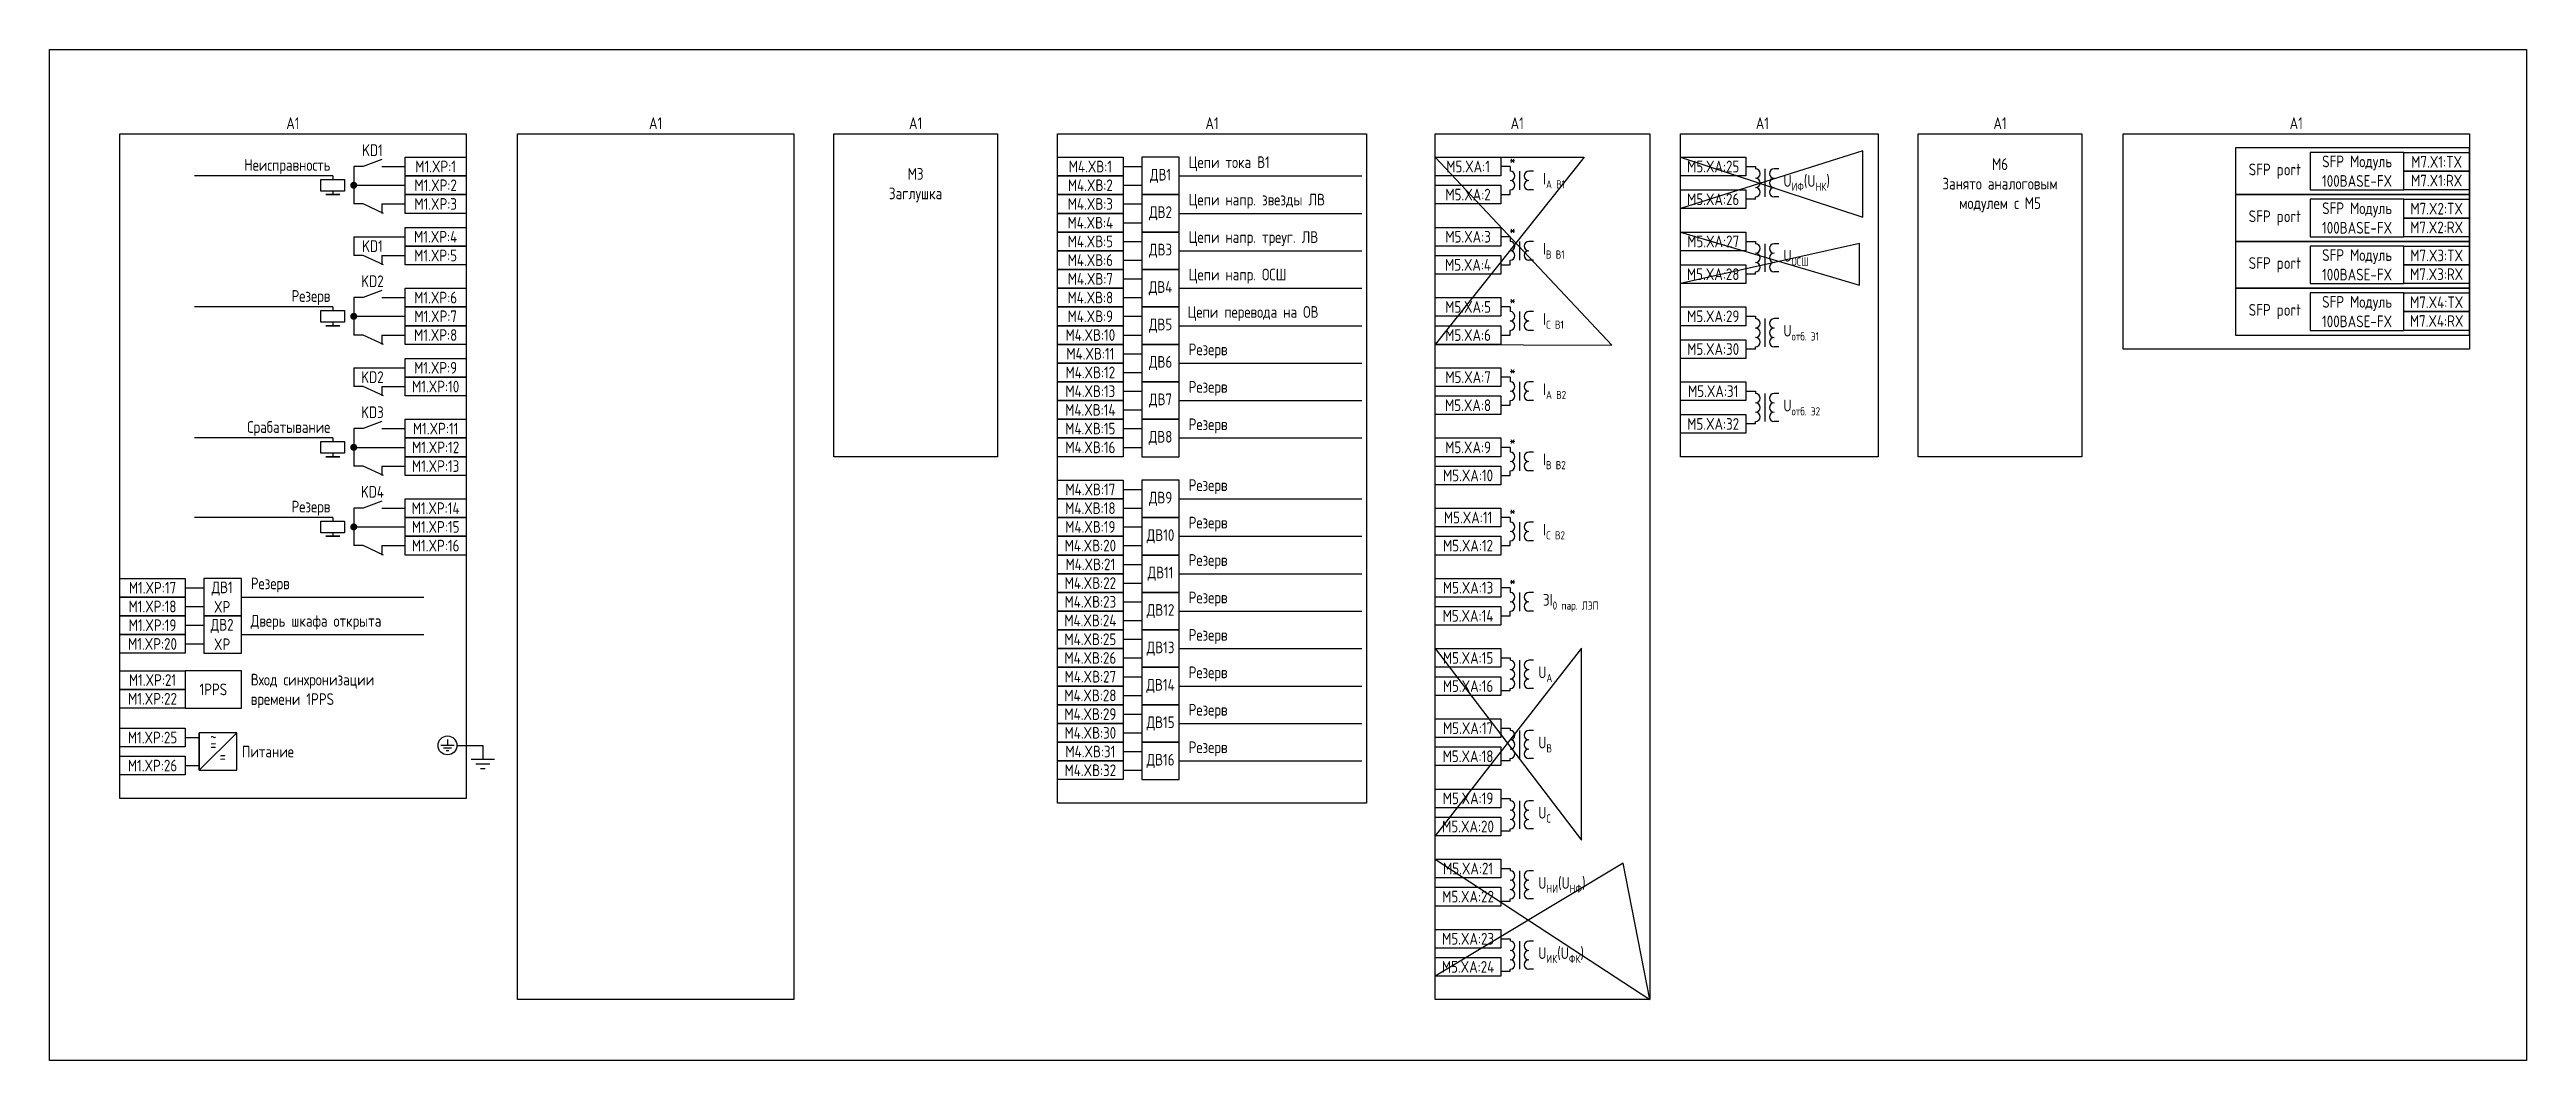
# Model space of a CAD drawing. Header units: millimetres. Extents: x -936 to 3453, y -90 to 618.
# Drawn here: x 90 to 619, y 342 to 558 of the extents above; entities that cross this region are included whole.
import ezdxf

# ---------------------------------------------------------------- set-up
doc = ezdxf.new("R2010")
doc.units = ezdxf.units.MM
doc.styles.add('Gost_type_A', font='GOST_A.TTF')

msp = doc.modelspace()

# ---------------------------------------------------------------- texts
at = {"char_height": 2.5, "style": 'Gost_type_A'}
for s, insert, width, attachment_point, line_spacing_factor in [('A1', (142, 541), 74.0002, 8, 0.9), ('A1', (219.5, 541), 59, 8, 0.9), ('A1', (275.05, 541), 35, 8, 0.9), ('A1', (338.39, 541), 66, 8, 0.9), ('A1', (403.6, 541), 35, 8, 0.9), ('A1', (455.98, 541), 35, 8, 0.9), ('A1', (506.76, 541), 35, 8, 0.9), ('A1', (570.05, 541), 74.0002, 8, 0.9), ('Неисправность', (150, 533), 37, 6, 0.8), ('Резерв', (150, 505), 37, 6, 0.8), ('Резерв', (150, 460), 37, 6, 0.8)]:
    msp.add_mtext(s, dxfattribs=dict(at, insert=insert, width=width, attachment_point=attachment_point, line_spacing_factor=line_spacing_factor))
for s, insert, width, attachment_point in [('KD1', (159, 536.5), 8, 5), ('Цепи тока В1', (333.39, 532), 27.8465, 7), ('*', (402.6, 534.5), 3, 5), ('M6\\PЗанято аналоговым модулем с М5', (506.76, 529), 35, 5), ('SFP Mодуль 100BASE-FX', (583.05, 532), 19.9998, 5), ('M7.X1:TX', (600.05, 534), 14, 5), ('M1.XP:2', (172.5, 529), 13, 5), ('M1.XP:1', (172.5, 533), 13, 5), ('M3\\PЗаглушка', (275.05, 529), 35, 5), ('M4.XВ:2', (312.39, 529), 14, 5), ('M4.XВ:1', (312.39, 533), 14, 5), ('ДВ1', (327.39, 531), 7.9998, 5), ('M5.XA:1', (393.1, 533), 14, 5), ('\\A1;I{\\H0.7x;\\S^ A В1;}', (409.1, 530), 8, 4), ('M5.XA:25', (445.48, 533), 14, 5), ('\\A1;U{\\H0.7x;\\S^ ИФ;\\H1.42857x;(U\\H0.7x;\\S^ НК;\\H1.42857x;)}', (460.48, 529.5), 12, 4), ('SFP port', (571.05, 532), 20, 6), ('M7.X1:RX', (600.05, 530), 14, 5), ('M1.XP:3', (172.5, 525), 13, 5), ('M4.XВ:3', (312.39, 525), 14, 5), ('ДВ2', (327.39, 523), 7.9998, 5), ('Цепи напр. звезды ЛВ', (333.39, 524), 35.3442, 7), ('M5.XA:2', (393.09, 527), 14.018, 5), ('M5.XA:26', (445.47, 526), 14.018, 5), ('SFP Mодуль 100BASE-FX', (583.05, 522), 19.9998, 5), ('M7.X2:TX', (600.05, 524), 14, 5), ('M1.XP:4', (172.5, 518), 13, 5), ('M4.XВ:4', (312.39, 521), 14, 5), ('Цепи напр. треуг. ЛВ', (333.39, 516), 33.6483, 7), ('M5.XA:3', (393.1, 518), 14, 5), ('*', (402.6, 519.5), 3, 5), ('SFP port', (571.05, 522), 20, 6), ('M7.X2:RX', (600.05, 520), 14, 5), ('KD1', (159, 516), 8, 5), ('M1.XP:5', (172.5, 514), 13, 5), ('M4.XВ:5', (312.39, 517), 14, 5), ('M4.XВ:6', (312.39, 513), 14, 5), ('ДВ3', (327.39, 515), 7.9998, 5), ('\\A1;I{\\H0.7x;\\S^ В В1;}', (409.1, 515), 8, 4), ('M5.XA:27', (445.47, 517), 14.018, 5), ('SFP port', (571.05, 512), 20, 6), ('SFP Mодуль 100BASE-FX', (583.05, 512), 19.9998, 5), ('M7.X3:TX', (600.05, 514), 14, 5), ('KD2', (159, 508.5), 8, 5), ('M4.XВ:7', (312.39, 509), 14, 5), ('ДВ4', (327.39, 507), 7.9998, 5), ('M5.XA:4', (393.09, 511.99), 14.018, 5), ('M5.XA:28', (445.47, 510), 14.018, 5), ('M7.X3:RX', (600.05, 510), 14, 5), ('M1.XP:6', (172.5, 505), 13, 5), ('M4.XВ:8', (312.39, 505), 14, 5), ('M5.XA:5', (393.1, 503), 14, 5), ('*', (402.6, 504.5), 3, 5), ('SFP port', (571.05, 502), 20, 6), ('SFP Mодуль 100BASE-FX', (583.05, 502), 19.9998, 5), ('M7.X4:TX', (600.05, 504), 14, 5), ('M1.XP:8', (172.5, 497), 13, 5), ('M1.XP:7', (172.5, 501), 13, 5), ('M4.XВ:10', (312.39, 497), 14, 5), ('M4.XВ:9', (312.39, 501), 14, 5), ('ДВ5', (327.39, 499), 7.9998, 5), ('M5.XA:6', (393.09, 496.99), 14.018, 5), ('\\A1;I{\\H0.7x;\\S^ C В1;}', (409.1, 500), 8, 4), ('M5.XA:29', (445.48, 501), 14, 5), ('\\A1;U{\\H0.7x;\\S^ отб. Э1;}', (460.48, 497.5), 12, 4), ('M7.X4:RX', (600.05, 500), 14, 5), ('M4.XВ:11', (312.39, 493), 14, 5), ('ДВ6', (327.39, 491), 7.9998, 5), ('Резерв', (333.39, 492), 35.3442, 7), ('M5.XA:30', (445.47, 494), 14.018, 5), ('KD2', (159, 488), 8, 5), ('M1.XP:10', (172.5, 486), 13, 5), ('M1.XP:9', (172.5, 490), 13, 5), ('M4.XВ:12', (312.39, 489), 14, 5), ('Резерв', (333.39, 484), 33.6483, 7), ('M5.XA:7', (393.1, 488), 14, 5), ('*', (402.6, 489.5), 3, 5), ('KD3', (159, 480.5), 8, 5), ('M4.XВ:14', (312.39, 481), 14, 5), ('M4.XВ:13', (312.39, 485), 14, 5), ('ДВ7', (327.39, 483), 7.9998, 5), ('M5.XA:8', (393.09, 481.99), 14.018, 5), ('\\A1;I{\\H0.7x;\\S^ A В2;}', (409.1, 485), 8, 4), ('M5.XA:31', (445.47, 485), 14.018, 5), ('\\A1;U{\\H0.7x;\\S^ отб. Э2;}', (460.48, 481.5), 12, 4), ('M1.XP:11', (172.5, 477), 13, 5), ('M4.XВ:15', (312.39, 477), 14, 5), ('ДВ8', (327.39, 475), 7.9998, 5), ('Резерв', (333.39, 476), 29.1657, 7), ('M5.XA:32', (445.47, 478), 14.018, 5), ('M1.XP:12', (172.5, 473), 13, 5), ('M4.XВ:16', (312.39, 473), 14, 5), ('M5.XA:9', (393.1, 473), 14, 5), ('*', (402.6, 474.5), 3, 5), ('\\A1;I{\\H0.7x;\\S^ В В2;}', (409.1, 470), 8, 4), ('M1.XP:13', (172.5, 469), 13, 5), ('Резерв', (333.39, 463), 27.8465, 7), ('M5.XA:10', (393.09, 466.99), 14.018, 5), ('KD4', (159, 463.5), 8, 5), ('M1.XP:14', (172.5, 460), 13, 5), ('M4.XВ:18', (312.39, 460), 14, 5), ('M4.XВ:17', (312.39, 464), 14, 5), ('ДВ9', (327.39, 462), 7.9998, 5), ('M1.XP:15', (172.5, 456), 13, 5), ('M4.XВ:19', (312.39, 456), 14, 5), ('ДВ10', (327.39, 454), 7.9998, 5), ('Резерв', (333.39, 455), 27.8465, 7), ('M5.XA:11', (393.1, 458), 14, 5), ('*', (402.6, 459.5), 3, 5), ('\\A1;I{\\H0.7x;\\S^ C В2;}', (409.1, 455), 8, 4), ('M1.XP:16', (172.5, 452), 13, 5), ('M4.XВ:20', (312.39, 452), 14, 5), ('Резерв', (333.39, 447), 27.8465, 7), ('M5.XA:12', (393.09, 452), 14.018, 5), ('Резерв', (133, 442), 37, 7), ('M4.XВ:22', (312.39, 444), 14, 5), ('M4.XВ:21', (312.39, 448), 14, 5), ('ДВ11', (327.39, 446), 7.9998, 5), ('*', (402.6, 444.5), 3, 5), ('M1.XP:18', (112, 439), 14, 5), ('M1.XP:17', (112, 443), 14, 5), ('ДВ1 XP', (126.88, 441), 7.7588, 5), ('M4.XВ:23', (312.39, 440), 14, 5), ('ДВ12', (327.39, 438), 7.9998, 5), ('Резерв', (333.39, 439), 27.8465, 7), ('M5.XA:13', (393.1, 443.01), 14, 5), ('\\A1;3I{\\H0.7x;\\S^ 0 пар. ЛЭП;}', (409.1, 440), 8, 4), ('M1.XP:19', (112, 435), 14, 5), ('ДВ2 XP', (126.88, 433), 7.7588, 5), ('Дверь шкафа открыта', (133, 434), 37, 7), ('M4.XВ:24', (312.39, 436), 14, 5), ('Резерв', (333.39, 431), 27.8465, 7), ('M5.XA:14', (393.09, 437), 14.018, 5), ('M1.XP:20', (112, 431), 14, 5), ('M4.XВ:25', (312.39, 432), 14, 5), ('M4.XВ:26', (312.39, 428), 14, 5), ('ДВ13', (327.39, 430), 7.9998, 5), ('M5.XA:15', (393.1, 428), 14, 5), ('M1.XP:21', (112, 423.28), 14, 5), ('Вход синхронизации\\Pвремени 1PPS', (133, 417.28), 35.9749, 7), ('M4.XВ:27', (312.39, 424), 14, 5), ('ДВ14', (327.39, 422), 7.9998, 5), ('Резерв', (333.39, 423), 27.8465, 7), ('\\A1;U{\\H0.7x;\\S^ А;}', (408.1, 424.5), 12, 4), ('M1.XP:22', (112, 419.28), 14, 5), ('1PPS', (125, 421.28), 12, 5), ('M4.XВ:28', (312.39, 420), 14, 5), ('Резерв', (333.39, 415), 27.8465, 7), ('M5.XA:16', (393.09, 421.99), 14.018, 5), ('M4.XВ:29', (312.39, 416), 14, 5), ('M4.XВ:30', (312.39, 412), 14, 5), ('ДВ15', (327.39, 414), 7.9998, 5), ('M5.XA:17', (393.1, 413), 14, 5), ('M1.XP:25', (112, 411), 13.9956, 5), ('~', (125, 411.03), 2.7, 5), ('=', (125, 409.53), 6, 5), ('Питание', (136.67, 407.99), 11.3452, 5), ('M4.XВ:31', (312.39, 408), 14, 5), ('Резерв', (333.39, 407), 27.8465, 7), ('M5.XA:18', (393.09, 406.99), 14.018, 5), ('\\A1;U{\\H0.7x;\\S^ В;}', (408.1, 409.5), 12, 4), ('M1.XP:26', (112, 405), 13.9956, 5), ('=', (127, 407), 6, 5), ('M4.XВ:32', (312.39, 404), 14, 5), ('ДВ16', (327.39, 406), 7.9998, 5), ('M5.XA:19', (393.1, 398), 14, 5), ('M5.XA:20', (393.09, 391.99), 14.018, 5), ('\\A1;U{\\H0.7x;\\S^ С;}', (408.1, 394.5), 12, 4), ('M5.XA:21', (393.1, 383), 14, 5), ('\\A1;U{\\H0.7x;\\S^ НИ;}(U{\\H0.7x;\\S^ НФ;})', (408.1, 379.5), 12, 4), ('M5.XA:22', (393.09, 377), 14.018, 5), ('M5.XA:23', (393.1, 368), 14, 5), ('\\A1;U{\\H0.7x;\\S^ ИК;\\H1.42857x;(U\\H0.7x;\\S^ ФК;\\H1.42857x;)}', (408.1, 364.5), 12, 4), ('M5.XA:24', (393.09, 361.99), 14.018, 5)]:
    msp.add_mtext(s, dxfattribs=dict(at, insert=insert, width=width, attachment_point=attachment_point))
at = {"color": 6, "char_height": 2.5, "style": 'Gost_type_A'}
for s, insert, width, attachment_point in [('\\A1;U{\\H0.7x;\\C6;\\S^ ОСШ;}', (460.48, 513.5), 12, 4), ('Цепи напр. ОСШ', (333.39, 508), 35.3442, 7), ('Цепи перевода на ОВ', (333.14, 500), 38.7317, 7)]:
    msp.add_mtext(s, dxfattribs=dict(at, insert=insert, width=width, attachment_point=attachment_point))
at = {"color": 6, "insert": (150, 477), "char_height": 2.5, "width": 37, "attachment_point": 6, "line_spacing_factor": 0.8, "style": 'Gost_type_A'}
msp.add_mtext('Срабатывание', dxfattribs=at)

# ---------------------------------------------------------------- blocks, each defined once
blk = doc.blocks.new('POINT')
at = {"const_width": 0.75}
blk.add_lwpolyline([(-0.375, 0, 1), (0.375, 0, 1)], format="xyb", close=True, dxfattribs=at)

# ---------------------------------------------------------------- linework, layer by layer
at = {"color": 6}
for p, q in [((423.81, 494.8), (386.1, 535)), ((386.1, 535), (417.87, 535)), ((417.87, 535), (386.1, 495)), ((477.42, 536.36), (438.48, 524)), ((438.48, 535), (477.42, 522.17)), ((477.42, 522.17), (477.42, 536.36)), ((438.48, 519), (476.72, 507.63)), ((476.72, 516.56), (438.48, 508)), ((476.72, 507.63), (476.72, 516.56)), ((386.1, 495), (423.81, 494.8)), ((417.35, 430.1), (386.1, 390)), ((386.1, 430), (417.35, 389.05)), ((417.35, 389.05), (417.35, 430.1)), ((386.1, 385), (431.91, 355)), ((426.27, 384.13), (386.1, 360)), ((431.91, 355), (426.27, 384.13))]:
    msp.add_line(p, q, dxfattribs=at)
for p, q in [((150.5, 531), (121, 531)), ((150.5, 531), (150.5, 530.25)), ((319.39, 533), (323.39, 533)), ((331.39, 531), (370.39, 531)), ((402.1, 533), (400.1, 533)), ((150.5, 527.75), (150.5, 527)), ((161, 525), (161, 523)), ((319.39, 529), (323.39, 529)), ((319.39, 525), (323.39, 525)), ((400.1, 527), (402.1, 527)), ((319.39, 521), (323.39, 521)), ((331.39, 523), (370.39, 523)), ((155, 518), (155, 514)), ((161, 514), (161, 512)), ((319.39, 517), (323.39, 517)), ((331.39, 515), (370.39, 515)), ((402.1, 518), (400.1, 518)), ((319.39, 513), (323.39, 513)), ((319.39, 509), (323.39, 509)), ((400.1, 512), (402.1, 512)), ((150.5, 503), (121, 503)), ((150.5, 503), (150.5, 502.25)), ((319.39, 505), (323.39, 505)), ((331.39, 507), (370.39, 507)), ((402.1, 503), (400.1, 503)), ((150.5, 499.75), (150.5, 499)), ((319.39, 501), (323.39, 501)), ((331.39, 499), (370.39, 499)), ((161, 497), (161, 495)), ((319.39, 497), (323.39, 497)), ((319.39, 493), (323.39, 493)), ((400.1, 497), (402.1, 497)), ((155, 490), (155, 486)), ((319.39, 489), (323.39, 489)), ((331.39, 491), (370.39, 491)), ((402.1, 488), (400.1, 488)), ((161, 486), (161, 484)), ((319.39, 485), (323.39, 485)), ((331.39, 483), (370.39, 483)), ((400.1, 482), (402.1, 482)), ((319.39, 481), (323.39, 481)), ((319.39, 477), (323.39, 477)), ((150.5, 475), (121, 475)), ((150.5, 475), (150.5, 474.25)), ((150.5, 471.75), (150.5, 471)), ((319.39, 473), (323.39, 473)), ((331.39, 475), (370.39, 475)), ((402.1, 473), (400.1, 473)), ((161, 469), (161, 467)), ((400.1, 467), (402.1, 467)), ((319.39, 464), (323.39, 464)), ((331.39, 462), (370.39, 462)), ((150.5, 458), (121, 458)), ((150.5, 458), (150.5, 457.25)), ((319.39, 460), (323.39, 460)), ((319.39, 456), (323.39, 456)), ((402.1, 458), (400.1, 458)), ((150.5, 454.75), (150.5, 454)), ((161, 452), (161, 450)), ((319.39, 452), (323.39, 452)), ((331.39, 454), (370.39, 454)), ((400.1, 452), (402.1, 452)), ((319.39, 448), (323.39, 448)), ((331.39, 446), (370.39, 446)), ((119, 443), (123, 443)), ((131, 441), (170, 441)), ((319.39, 444), (323.39, 444)), ((319.39, 440), (323.39, 440)), ((402.1, 443), (400.1, 443)), ((119, 439), (123, 439)), ((119, 435), (123, 435)), ((319.39, 436), (323.39, 436)), ((331.39, 438), (370.39, 438)), ((400.1, 437), (402.1, 437)), ((119, 431), (123, 431)), ((131, 433), (170, 433)), ((319.39, 432), (323.39, 432)), ((331.39, 430), (370.39, 430)), ((319.39, 428), (323.39, 428)), ((319.39, 424), (323.39, 424)), ((319.39, 420), (323.39, 420)), ((331.39, 422), (370.39, 422)), ((319.39, 416), (323.39, 416)), ((331.39, 414), (370.39, 414)), ((122, 404), (122, 412)), ((122, 404), (130, 412)), ((177.05, 409.32), (182.56, 409.32)), ((319.39, 412), (323.39, 412)), ((319.39, 408), (323.39, 408)), ((319.39, 404), (323.39, 404)), ((331.39, 406), (370.39, 406))]:
    msp.add_line(p, q)
at = {"ltscale": 1.08}
for p, q in [((157, 533), (155, 533)), ((155, 533), (155, 525)), ((161, 533), (166, 533)), ((155, 529), (166, 529)), ((157, 525), (155, 525)), ((161, 525), (166, 525)), ((155, 518), (166, 518)), ((157, 514), (155, 514)), ((161, 514), (166, 514)), ((157, 505), (155, 505)), ((155, 505), (155, 497)), ((161, 505), (166, 505)), ((155, 501), (166, 501)), ((157, 497), (155, 497)), ((161, 497), (166, 497)), ((155, 490), (166, 490)), ((157, 486), (155, 486)), ((161, 486), (166, 486)), ((157, 477), (155, 477)), ((155, 477), (155, 469)), ((161, 477), (166, 477)), ((155, 473), (166, 473)), ((157, 469), (155, 469)), ((161, 469), (166, 469)), ((157, 460), (155, 460)), ((155, 460), (155, 452)), ((155, 456), (166, 456)), ((161, 460), (166, 460)), ((157, 452), (155, 452)), ((161, 452), (166, 452))]:
    msp.add_line(p, q, dxfattribs=at)
at = {"ltscale": 4.32}
for p, q in [((161, 534.5), (157, 533)), ((161.39, 523), (157, 525)), ((161.39, 512), (157, 514)), ((161, 506.5), (157, 505)), ((161.39, 495), (157, 497)), ((161.39, 484), (157, 486)), ((161, 478.5), (157, 477)), ((161.39, 467), (157, 469)), ((161, 461.5), (157, 460)), ((161.39, 450), (157, 452)), ((176.45, 409.32), (173.6, 409.32)), ((175.88, 408.75), (174.17, 408.75)), ((175.31, 408.18), (174.74, 408.18)), ((175.03, 410.6), (175.03, 409.32)), ((182.56, 409.32), (182.56, 406.32)), ((185.06, 406.32), (180.06, 406.32)), ((184.06, 405.32), (181.06, 405.32)), ((183.06, 404.32), (182.06, 404.32))]:
    msp.add_line(p, q, dxfattribs=at)
at = {"ltscale": 4}
for p, q in [((402.1, 533), (402.1, 532)), ((402.1, 532.5), (402.1, 532)), ((404.1, 532), (404.1, 528)), ((404.1, 532), (404.1, 528)), ((407.1, 532), (406.1, 532)), ((407.1, 532), (406.1, 532)), ((452.48, 533), (454.48, 533)), ((454.48, 533), (454.48, 532.5)), ((454.48, 533), (454.48, 532.5)), ((456.48, 532.5), (456.48, 528.5)), ((456.48, 530.5), (456.48, 526.5)), ((459.48, 532.5), (458.48, 532.5)), ((402.1, 527), (402.1, 528)), ((407.1, 528), (406.1, 528)), ((407.1, 528), (406.1, 528)), ((454.48, 526), (452.48, 526)), ((454.48, 526), (454.48, 526.5)), ((459.48, 526.5), (458.48, 526.5)), ((402.1, 518), (402.1, 517)), ((402.1, 517.5), (402.1, 517)), ((404.1, 517), (404.1, 513)), ((404.1, 517), (404.1, 513)), ((407.1, 517), (406.1, 517)), ((407.1, 517), (406.1, 517)), ((452.48, 517), (454.48, 517)), ((454.48, 517), (454.48, 516.5)), ((454.48, 517), (454.48, 516.5)), ((456.48, 516.5), (456.48, 512.5)), ((456.48, 514.5), (456.48, 510.5)), ((459.48, 516.5), (458.48, 516.5)), ((402.1, 512), (402.1, 513)), ((407.1, 513), (406.1, 513)), ((407.1, 513), (406.1, 513)), ((454.48, 510), (452.48, 510)), ((454.48, 510), (454.48, 510.5)), ((459.48, 510.5), (458.48, 510.5)), ((402.1, 503), (402.1, 502)), ((402.1, 502.5), (402.1, 502)), ((402.1, 497), (402.1, 498)), ((404.1, 502), (404.1, 498)), ((404.1, 502), (404.1, 498)), ((407.1, 502), (406.1, 502)), ((407.1, 502), (406.1, 502)), ((407.1, 498), (406.1, 498)), ((407.1, 498), (406.1, 498)), ((452.48, 501), (454.48, 501)), ((454.48, 501), (454.48, 500.5)), ((454.48, 501), (454.48, 500.5)), ((456.48, 500.5), (456.48, 496.5)), ((456.48, 498.5), (456.48, 494.5)), ((459.48, 500.5), (458.48, 500.5)), ((454.48, 494), (452.48, 494)), ((454.48, 494), (454.48, 494.5)), ((459.48, 494.5), (458.48, 494.5)), ((402.1, 488), (402.1, 487)), ((402.1, 487.5), (402.1, 487)), ((404.1, 487), (404.1, 483)), ((404.1, 487), (404.1, 483)), ((407.1, 487), (406.1, 487)), ((407.1, 487), (406.1, 487)), ((402.1, 482), (402.1, 483)), ((407.1, 483), (406.1, 483)), ((407.1, 483), (406.1, 483)), ((452.48, 485), (454.48, 485)), ((454.48, 485), (454.48, 484.5)), ((454.48, 485), (454.48, 484.5)), ((456.48, 484.5), (456.48, 480.5)), ((456.48, 482.5), (456.48, 478.5)), ((459.48, 484.5), (458.48, 484.5)), ((454.48, 478), (452.48, 478)), ((454.48, 478), (454.48, 478.5)), ((459.48, 478.5), (458.48, 478.5)), ((402.1, 473), (402.1, 472)), ((402.1, 472.5), (402.1, 472)), ((404.1, 472), (404.1, 468)), ((404.1, 472), (404.1, 468)), ((407.1, 472), (406.1, 472)), ((407.1, 472), (406.1, 472)), ((402.1, 467), (402.1, 468)), ((407.1, 468), (406.1, 468)), ((407.1, 468), (406.1, 468)), ((402.1, 458), (402.1, 457)), ((402.1, 457.5), (402.1, 457)), ((404.1, 457), (404.1, 453)), ((404.1, 457), (404.1, 453)), ((407.1, 457), (406.1, 457)), ((407.1, 457), (406.1, 457)), ((402.1, 452), (402.1, 453)), ((407.1, 453), (406.1, 453)), ((407.1, 453), (406.1, 453)), ((402.1, 443), (402.1, 442)), ((402.1, 442.5), (402.1, 442)), ((404.1, 442), (404.1, 438)), ((404.1, 442), (404.1, 438)), ((407.1, 442), (406.1, 442)), ((407.1, 442), (406.1, 442)), ((402.1, 437), (402.1, 438)), ((407.1, 438), (406.1, 438)), ((407.1, 438), (406.1, 438)), ((400.1, 428), (402.1, 428)), ((402.1, 428), (402.1, 427.5)), ((402.1, 428), (402.1, 427.5)), ((404.1, 427.5), (404.1, 423.5)), ((404.1, 425.5), (404.1, 421.5)), ((407.1, 427.5), (406.1, 427.5)), ((402.1, 421), (400.1, 421)), ((402.1, 421), (402.1, 421.5)), ((407.1, 421.5), (406.1, 421.5)), ((400.1, 413), (402.1, 413)), ((402.1, 413), (402.1, 412.5)), ((402.1, 413), (402.1, 412.5)), ((119, 411), (122, 411)), ((404.1, 412.5), (404.1, 408.5)), ((404.1, 410.5), (404.1, 406.5)), ((407.1, 412.5), (406.1, 412.5)), ((119, 405), (122, 405)), ((402.1, 406), (400.1, 406)), ((402.1, 406), (402.1, 406.5)), ((407.1, 406.5), (406.1, 406.5)), ((400.1, 398), (402.1, 398)), ((402.1, 398), (402.1, 397.5)), ((402.1, 398), (402.1, 397.5)), ((404.1, 397.5), (404.1, 393.5)), ((407.1, 397.5), (406.1, 397.5)), ((404.1, 395.5), (404.1, 391.5)), ((402.1, 391), (400.1, 391)), ((402.1, 391), (402.1, 391.5)), ((407.1, 391.5), (406.1, 391.5)), ((400.1, 383), (402.1, 383)), ((402.1, 383), (402.1, 382.5)), ((402.1, 383), (402.1, 382.5)), ((404.1, 382.5), (404.1, 378.5)), ((407.1, 382.5), (406.1, 382.5)), ((402.1, 376), (400.1, 376)), ((402.1, 376), (402.1, 376.5)), ((404.1, 380.5), (404.1, 376.5)), ((407.1, 376.5), (406.1, 376.5)), ((400.1, 368), (402.1, 368)), ((402.1, 368), (402.1, 367.5)), ((402.1, 368), (402.1, 367.5)), ((404.1, 367.5), (404.1, 363.5)), ((404.1, 365.5), (404.1, 361.5)), ((407.1, 367.5), (406.1, 367.5)), ((402.1, 361), (400.1, 361)), ((402.1, 361), (402.1, 361.5)), ((407.1, 361.5), (406.1, 361.5))]:
    msp.add_line(p, q, dxfattribs=at)
for points in [[(90, 558), (619.24, 558), (619.24, 342), (90, 342)], [(105, 540), (179, 540), (179, 398), (105, 398)], [(190, 540), (249, 540), (249, 355), (190, 355)], [(257.55, 540), (292.55, 540), (292.55, 471), (257.55, 471)], [(305.39, 540), (371.39, 540), (371.39, 397), (305.39, 397)], [(386.1, 540), (431.91, 540), (431.91, 355), (386.1, 355)], [(438.48, 540), (480.71, 540), (480.71, 471), (438.48, 471)], [(489.26, 540), (524.26, 540), (524.26, 471), (489.26, 471)], [(533.05, 540), (607.05, 540), (607.05, 494), (533.05, 494)], [(166, 535), (179, 535), (179, 531), (166, 531)], [(305.39, 535), (319.39, 535), (319.39, 531), (305.39, 531)], [(386.1, 535), (400.1, 535), (400.1, 531), (386.1, 531)], [(438.48, 535), (452.48, 535), (452.48, 531), (438.48, 531)], [(607.05, 537), (557.05, 537), (557.05, 527), (607.05, 527)], [(593.05, 536), (607.05, 536), (607.05, 532), (593.05, 532)], [(153, 530.25), (153, 527.75), (148, 527.75), (148, 530.25)], [(166, 531), (179, 531), (179, 527), (166, 527)], [(305.39, 531), (319.39, 531), (319.39, 527), (305.39, 527)], [(593.05, 532), (607.05, 532), (607.05, 528), (593.05, 528)], [(152, 527), (149, 527)], [(166, 527), (179, 527), (179, 523), (166, 523)], [(305.39, 527), (319.39, 527), (319.39, 523), (305.39, 523)], [(386.1, 529), (400.1, 529), (400.1, 525), (386.1, 525)], [(438.48, 528), (452.48, 528), (452.48, 524), (438.48, 524)], [(607.05, 527), (557.05, 527), (557.05, 517), (607.05, 517)], [(593.05, 526), (607.05, 526), (607.05, 522), (593.05, 522)], [(166, 520), (179, 520), (179, 516), (166, 516)], [(305.39, 523), (319.39, 523), (319.39, 519), (305.39, 519)], [(305.39, 519), (319.39, 519), (319.39, 515), (305.39, 515)], [(386.1, 520), (400.1, 520), (400.1, 516), (386.1, 516)], [(438.48, 519), (452.48, 519), (452.48, 515), (438.48, 515)], [(593.05, 522), (607.05, 522), (607.05, 518), (593.05, 518)], [(166, 516), (179, 516), (179, 512), (166, 512)], [(305.39, 515), (319.39, 515), (319.39, 511), (305.39, 511)], [(386.1, 514), (400.1, 514), (400.1, 510), (386.1, 510)], [(607.05, 517), (557.05, 517), (557.05, 507), (607.05, 507)], [(593.05, 516), (607.05, 516), (607.05, 512), (593.05, 512)], [(305.39, 511), (319.39, 511), (319.39, 507), (305.39, 507)], [(438.48, 512), (452.48, 512), (452.48, 508), (438.48, 508)], [(593.05, 512), (607.05, 512), (607.05, 508), (593.05, 508)], [(166, 507), (179, 507), (179, 503), (166, 503)], [(166, 503), (179, 503), (179, 499), (166, 499)], [(305.39, 507), (319.39, 507), (319.39, 503), (305.39, 503)], [(305.39, 503), (319.39, 503), (319.39, 499), (305.39, 499)], [(386.1, 505), (400.1, 505), (400.1, 501), (386.1, 501)], [(438.48, 503), (452.48, 503), (452.48, 499), (438.48, 499)], [(607.05, 507), (557.05, 507), (557.05, 497), (607.05, 497)], [(593.05, 506), (607.05, 506), (607.05, 502), (593.05, 502)], [(153, 502.25), (153, 499.75), (148, 499.75), (148, 502.25)], [(152, 499), (149, 499)], [(166, 499), (179, 499), (179, 495), (166, 495)], [(305.39, 499), (319.39, 499), (319.39, 495), (305.39, 495)], [(386.1, 499), (400.1, 499), (400.1, 495), (386.1, 495)], [(593.05, 502), (607.05, 502), (607.05, 498), (593.05, 498)], [(305.39, 495), (319.39, 495), (319.39, 491), (305.39, 491)], [(438.48, 496), (452.48, 496), (452.48, 492), (438.48, 492)], [(166, 492), (179, 492), (179, 488), (166, 488)], [(166, 488), (179, 488), (179, 484), (166, 484)], [(305.39, 491), (319.39, 491), (319.39, 487), (305.39, 487)], [(305.39, 487), (319.39, 487), (319.39, 483), (305.39, 483)], [(386.1, 490), (400.1, 490), (400.1, 486), (386.1, 486)], [(438.48, 487), (452.48, 487), (452.48, 483), (438.48, 483)], [(305.39, 483), (319.39, 483), (319.39, 479), (305.39, 479)], [(386.1, 484), (400.1, 484), (400.1, 480), (386.1, 480)], [(166, 479), (179, 479), (179, 475), (166, 475)], [(305.39, 479), (319.39, 479), (319.39, 475), (305.39, 475)], [(438.48, 480), (452.48, 480), (452.48, 476), (438.48, 476)], [(153, 474.25), (153, 471.75), (148, 471.75), (148, 474.25)], [(166, 475), (179, 475), (179, 471), (166, 471)], [(305.39, 475), (319.39, 475), (319.39, 471), (305.39, 471)], [(386.1, 475), (400.1, 475), (400.1, 471), (386.1, 471)], [(152, 471), (149, 471)], [(166, 471), (179, 471), (179, 467), (166, 467)], [(305.39, 466), (319.39, 466), (319.39, 462), (305.39, 462)], [(386.1, 469), (400.1, 469), (400.1, 465), (386.1, 465)], [(166, 462), (179, 462), (179, 458), (166, 458)], [(305.39, 462), (319.39, 462), (319.39, 458), (305.39, 458)], [(153, 457.25), (153, 454.75), (148, 454.75), (148, 457.25)], [(166, 458), (179, 458), (179, 454), (166, 454)], [(305.39, 458), (319.39, 458), (319.39, 454), (305.39, 454)], [(386.1, 460), (400.1, 460), (400.1, 456), (386.1, 456)], [(152, 454), (149, 454)], [(166, 454), (179, 454), (179, 450), (166, 450)], [(305.39, 454), (319.39, 454), (319.39, 450), (305.39, 450)], [(305.39, 450), (319.39, 450), (319.39, 446), (305.39, 446)], [(386.1, 454), (400.1, 454), (400.1, 450), (386.1, 450)], [(105, 445), (119, 445), (119, 441), (105, 441)], [(305.39, 446), (319.39, 446), (319.39, 442), (305.39, 442)], [(386.1, 445), (400.1, 445), (400.1, 441), (386.1, 441)], [(105, 441), (119, 441), (119, 437), (105, 437)], [(305.39, 442), (319.39, 442), (319.39, 438), (305.39, 438)], [(105, 437), (119, 437), (119, 433), (105, 433)], [(305.39, 438), (319.39, 438), (319.39, 434), (305.39, 434)], [(305.39, 434), (319.39, 434), (319.39, 430), (305.39, 430)], [(386.1, 439), (400.1, 439), (400.1, 435), (386.1, 435)], [(105, 433), (119, 433), (119, 429), (105, 429)], [(305.39, 430), (319.39, 430), (319.39, 426), (305.39, 426)], [(386.1, 430), (400.1, 430), (400.1, 426), (386.1, 426)], [(105, 425.28), (119, 425.28), (119, 421.28), (105, 421.28)], [(305.39, 426), (319.39, 426), (319.39, 422), (305.39, 422)], [(386.1, 424), (400.1, 424), (400.1, 420), (386.1, 420)], [(105, 421.28), (119, 421.28), (119, 417.28), (105, 417.28)], [(305.39, 422), (319.39, 422), (319.39, 418), (305.39, 418)], [(105, 413), (119, 413), (119, 409), (105, 409)], [(305.39, 418), (319.39, 418), (319.39, 414), (305.39, 414)], [(305.39, 414), (319.39, 414), (319.39, 410), (305.39, 410)], [(386.1, 415), (400.1, 415), (400.1, 411), (386.1, 411)], [(305.39, 410), (319.39, 410), (319.39, 406), (305.39, 406)], [(386.1, 409), (400.1, 409), (400.1, 405), (386.1, 405)], [(105, 407), (119, 407), (119, 403), (105, 403)], [(305.39, 406), (319.39, 406), (319.39, 402), (305.39, 402)], [(386.1, 400), (400.1, 400), (400.1, 396), (386.1, 396)], [(386.1, 394), (400.1, 394), (400.1, 390), (386.1, 390)], [(386.1, 385), (400.1, 385), (400.1, 381), (386.1, 381)], [(386.1, 379), (400.1, 379), (400.1, 375), (386.1, 375)], [(386.1, 370), (400.1, 370), (400.1, 366), (386.1, 366)], [(386.1, 364), (400.1, 364), (400.1, 360), (386.1, 360)]]:
    msp.add_lwpolyline(points, close=True)
for points in [[(323.39, 527), (331.39, 527), (331.39, 535), (323.39, 535)], [(323.39, 519), (331.39, 519), (331.39, 527), (323.39, 527)], [(323.39, 511), (331.39, 511), (331.39, 519), (323.39, 519)], [(323.39, 503), (331.39, 503), (331.39, 511), (323.39, 511)], [(323.39, 495), (331.39, 495), (331.39, 503), (323.39, 503)], [(323.39, 487), (331.39, 487), (331.39, 495), (323.39, 495)], [(323.39, 479), (331.39, 479), (331.39, 487), (323.39, 487)], [(323.39, 471), (331.39, 471), (331.39, 479), (323.39, 479)], [(323.39, 458), (331.39, 458), (331.39, 466), (323.39, 466)], [(323.39, 450), (331.39, 450), (331.39, 458), (323.39, 458)], [(323.39, 442), (331.39, 442), (331.39, 450), (323.39, 450)], [(123, 437), (131, 437), (131, 445), (123, 445)], [(323.39, 434), (331.39, 434), (331.39, 442), (323.39, 442)], [(123, 429), (131, 429), (131, 437), (123, 437)], [(323.39, 426), (331.39, 426), (331.39, 434), (323.39, 434)], [(119, 417.28), (131, 417.28), (131, 425.28), (119, 425.28)], [(323.39, 418), (331.39, 418), (331.39, 426), (323.39, 426)], [(323.39, 410), (331.39, 410), (331.39, 418), (323.39, 418)], [(122, 404), (130, 404), (130, 412), (122, 412)], [(323.39, 402), (331.39, 402), (331.39, 410), (323.39, 410)]]:
    msp.add_lwpolyline(points, close=True, dxfattribs=at)
at = {"linetype": 'Continuous', "lineweight": 25, "ltscale": 4}
for points in [[(573.05, 528), (593.05, 528), (593.05, 536), (573.05, 536)], [(573.05, 518), (593.05, 518), (593.05, 526), (573.05, 526)], [(573.05, 508), (593.05, 508), (593.05, 516), (573.05, 516)], [(573.05, 498), (593.05, 498), (593.05, 506), (573.05, 506)]]:
    msp.add_lwpolyline(points, close=True, dxfattribs=at)
msp.add_circle((175.03, 409.32), 2.02)
at = {"ltscale": 4}
for centre, start, end in [((402.1, 531), 270, 90), ((402.1, 531), 270, 90), ((402.1, 529), 270, 90), ((402.1, 529), 270, 90), ((406.1, 531), 90, 270), ((406.1, 531), 90, 270), ((406.1, 529), 90, 270), ((406.1, 529), 90, 270), ((454.48, 531.5), 270, 90), ((454.48, 529.5), 270, 90), ((458.48, 531.5), 90, 270), ((458.48, 531.5), 90, 270), ((458.48, 529.5), 90, 270), ((458.48, 529.5), 90, 270), ((454.48, 527.5), 270, 90), ((458.48, 527.5), 90, 270), ((402.1, 516), 270, 90), ((402.1, 516), 270, 90), ((402.1, 514), 270, 90), ((402.1, 514), 270, 90), ((406.1, 516), 90, 270), ((406.1, 516), 90, 270), ((406.1, 514), 90, 270), ((406.1, 514), 90, 270), ((454.48, 515.5), 270, 90), ((454.48, 513.5), 270, 90), ((458.48, 515.5), 90, 270), ((458.48, 515.5), 90, 270), ((458.48, 513.5), 90, 270), ((458.48, 513.5), 90, 270), ((454.48, 511.5), 270, 90), ((458.48, 511.5), 90, 270), ((402.1, 501), 270, 90), ((402.1, 501), 270, 90), ((402.1, 499), 270, 90), ((402.1, 499), 270, 90), ((406.1, 501), 90, 270), ((406.1, 501), 90, 270), ((406.1, 499), 90, 270), ((406.1, 499), 90, 270), ((454.48, 499.5), 270, 90), ((454.48, 497.5), 270, 90), ((458.48, 499.5), 90, 270), ((458.48, 499.5), 90, 270), ((458.48, 497.5), 90, 270), ((458.48, 497.5), 90, 270), ((454.48, 495.5), 270, 90), ((458.48, 495.5), 90, 270), ((402.1, 486), 270, 90), ((402.1, 486), 270, 90), ((406.1, 486), 90, 270), ((406.1, 486), 90, 270), ((402.1, 484), 270, 90), ((402.1, 484), 270, 90), ((406.1, 484), 90, 270), ((406.1, 484), 90, 270), ((454.48, 483.5), 270, 90), ((454.48, 481.5), 270, 90), ((458.48, 483.5), 90, 270), ((458.48, 483.5), 90, 270), ((458.48, 481.5), 90, 270), ((458.48, 481.5), 90, 270), ((454.48, 479.5), 270, 90), ((458.48, 479.5), 90, 270), ((402.1, 471), 270, 90), ((402.1, 471), 270, 90), ((406.1, 471), 90, 270), ((406.1, 471), 90, 270), ((402.1, 469), 270, 90), ((402.1, 469), 270, 90), ((406.1, 469), 90, 270), ((406.1, 469), 90, 270), ((402.1, 456), 270, 90), ((402.1, 456), 270, 90), ((406.1, 456), 90, 270), ((406.1, 456), 90, 270), ((402.1, 454), 270, 90), ((402.1, 454), 270, 90), ((406.1, 454), 90, 270), ((406.1, 454), 90, 270), ((402.1, 441), 270, 90), ((402.1, 441), 270, 90), ((402.1, 439), 270, 90), ((402.1, 439), 270, 90), ((406.1, 441), 90, 270), ((406.1, 441), 90, 270), ((406.1, 439), 90, 270), ((406.1, 439), 90, 270), ((402.1, 426.5), 270, 90), ((402.1, 424.5), 270, 90), ((402.1, 422.5), 270, 90), ((406.1, 426.5), 90, 270), ((406.1, 426.5), 90, 270), ((406.1, 424.5), 90, 270), ((406.1, 424.5), 90, 270), ((406.1, 422.5), 90, 270), ((402.1, 411.5), 270, 90), ((402.1, 409.5), 270, 90), ((402.1, 407.5), 270, 90), ((406.1, 411.5), 90, 270), ((406.1, 411.5), 90, 270), ((406.1, 409.5), 90, 270), ((406.1, 409.5), 90, 270), ((406.1, 407.5), 90, 270), ((402.1, 396.5), 270, 90), ((406.1, 396.5), 90, 270), ((406.1, 396.5), 90, 270), ((402.1, 394.5), 270, 90), ((402.1, 392.5), 270, 90), ((406.1, 394.5), 90, 270), ((406.1, 394.5), 90, 270), ((406.1, 392.5), 90, 270), ((402.1, 381.5), 270, 90), ((406.1, 381.5), 90, 270), ((406.1, 381.5), 90, 270), ((402.1, 379.5), 270, 90), ((402.1, 377.5), 270, 90), ((406.1, 379.5), 90, 270), ((406.1, 379.5), 90, 270), ((406.1, 377.5), 90, 270), ((402.1, 366.5), 270, 90), ((402.1, 364.5), 270, 90), ((406.1, 366.5), 90, 270), ((406.1, 366.5), 90, 270), ((406.1, 364.5), 90, 270), ((406.1, 364.5), 90, 270), ((402.1, 362.5), 270, 90), ((406.1, 362.5), 90, 270)]:
    msp.add_arc(centre, 1, start, end, dxfattribs=at)

# ---------------------------------------------------------------- block references
for p in [(155, 529), (155, 501), (155, 473), (155, 456)]:
    msp.add_blockref('POINT', p)

msp.set_redraw_order([(e.dxf.handle, doc.entitydb.next_handle()) for e in msp.query("TEXT MTEXT ATTDEF DIMENSION ARC_DIMENSION")])  # texts and dimensions are drawn at this point

doc.saveas('drawing.dxf')
